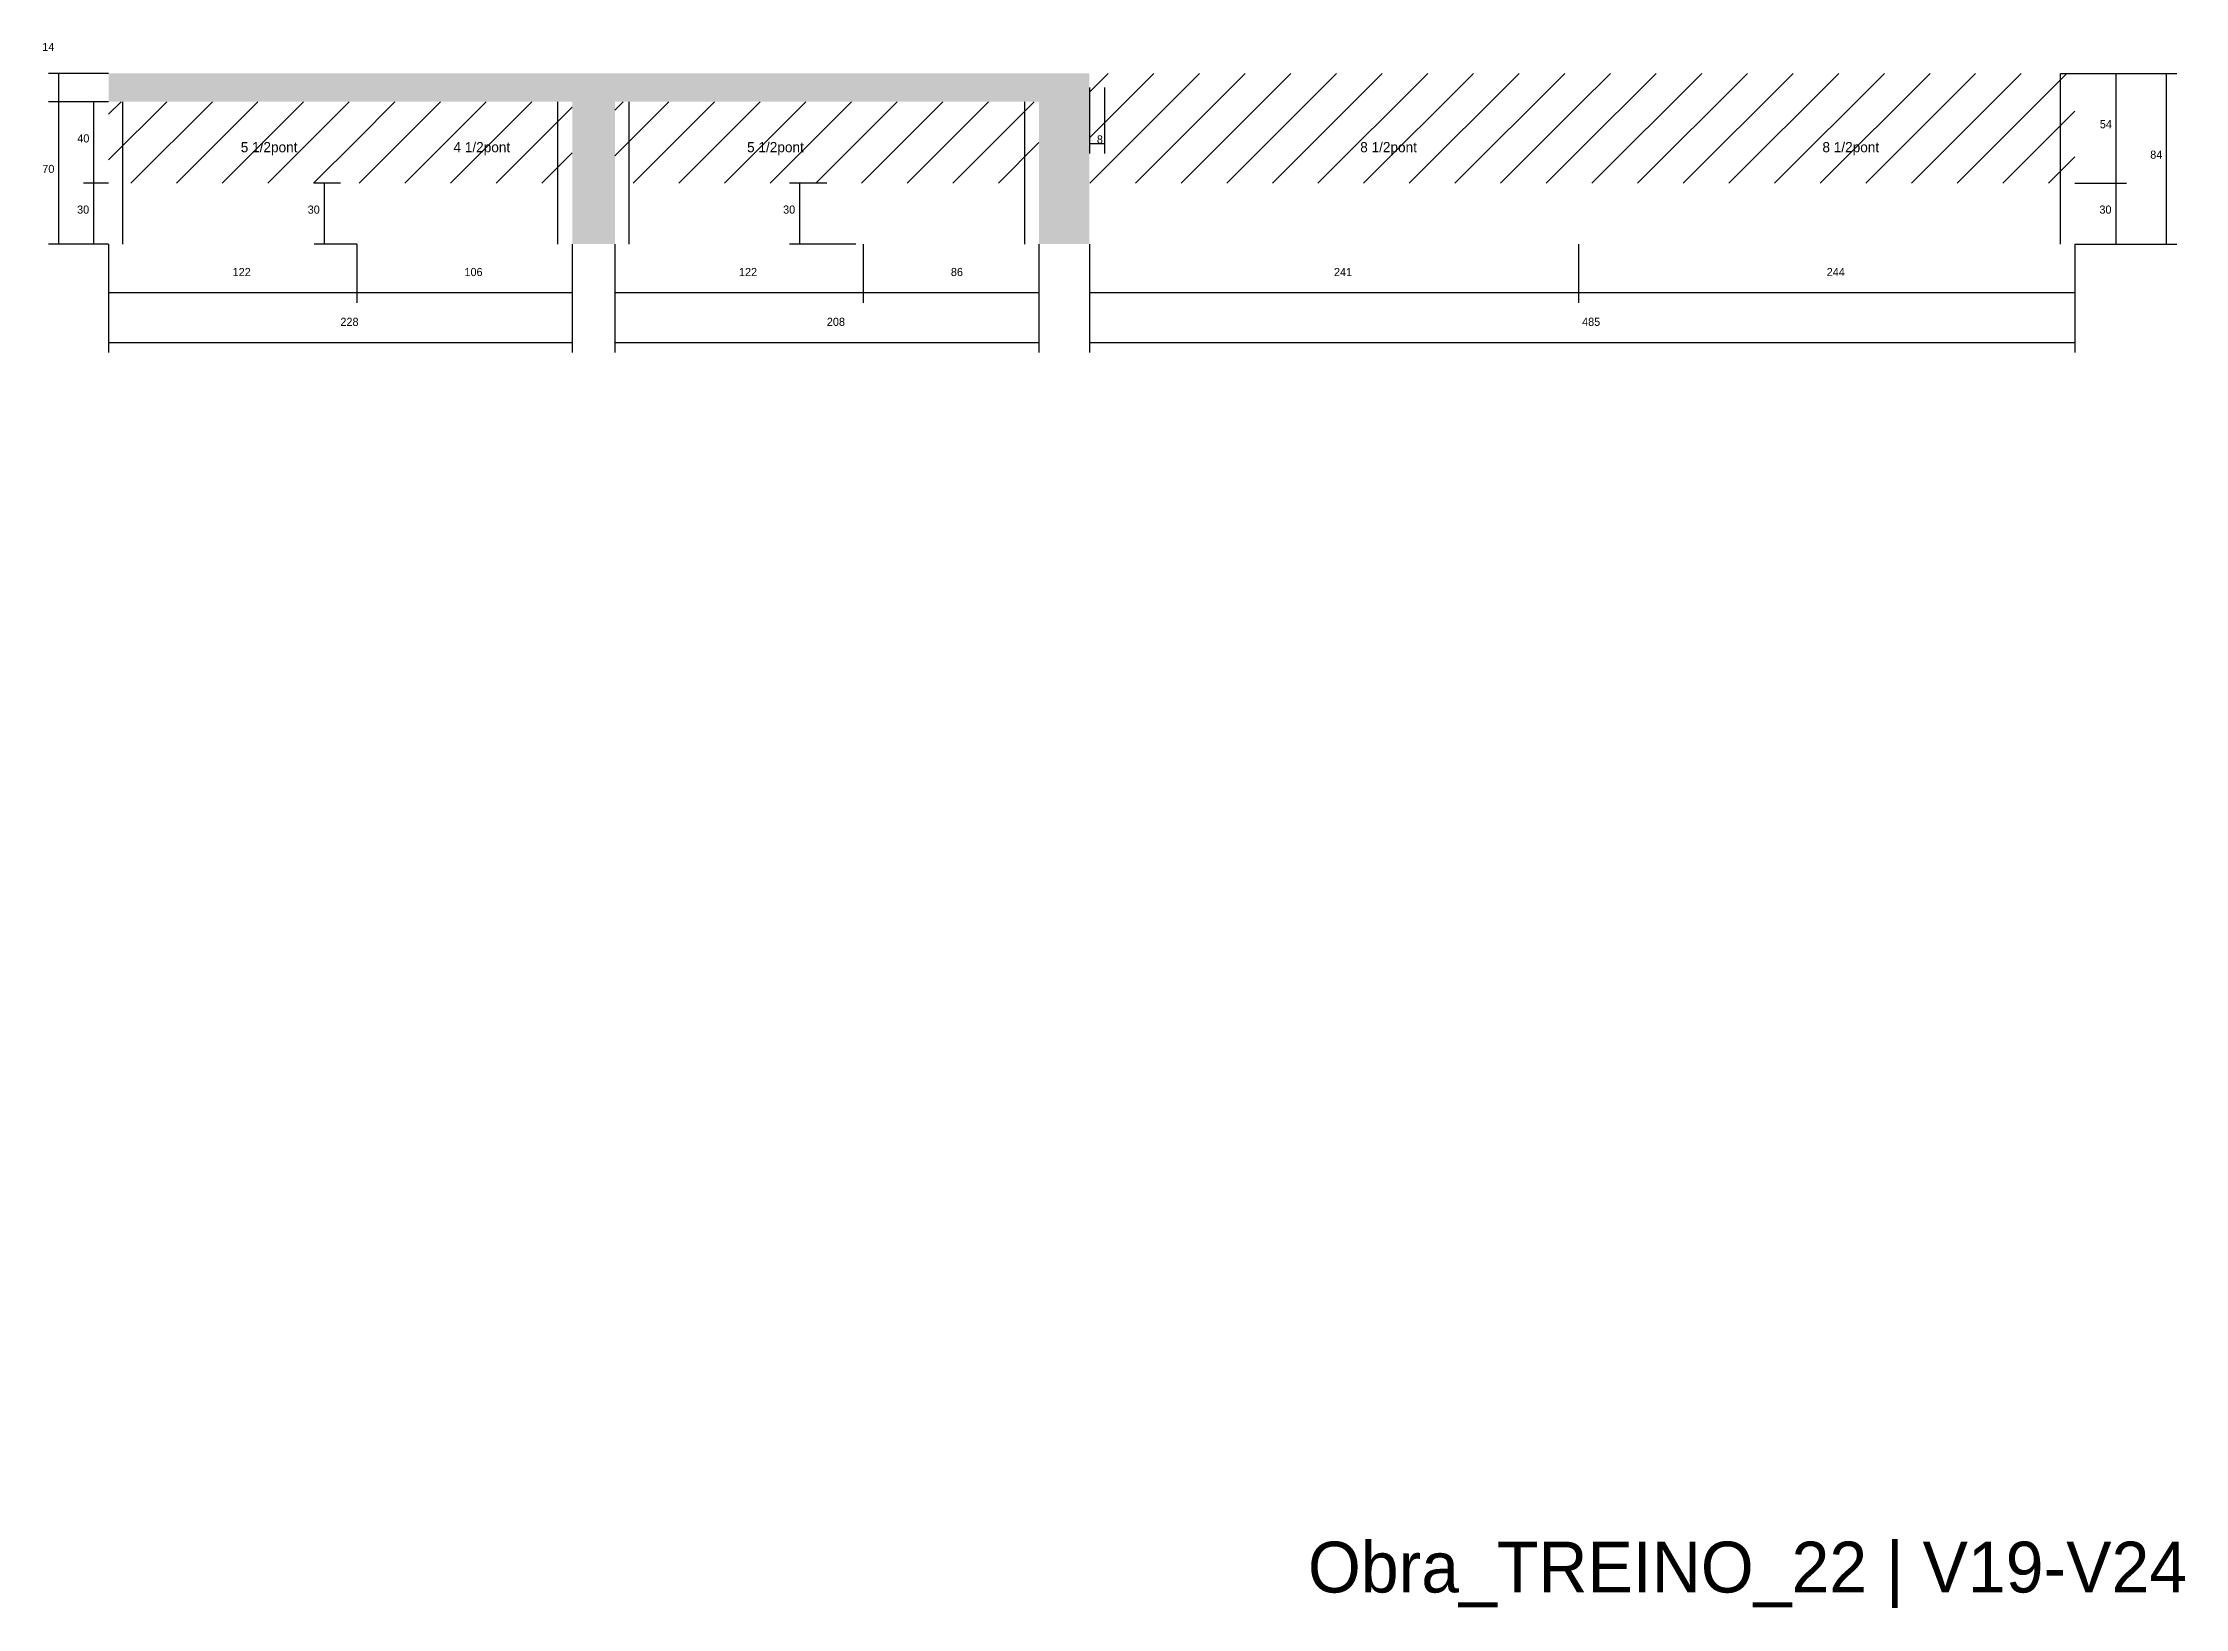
# Model space of a CAD drawing. Header units: metres. Extents: x -2848 to 22762, y -45195 to 1016.
# Drawn here: x 10578 to 11631, y -36418 to -35648 of the extents above; entities that cross this region are included whole.
import ezdxf

# ---------------------------------------------------------------- set-up
doc = ezdxf.new("R2010")
doc.units = ezdxf.units.M
for name, color, linetype in [('COTA', 4, 'Continuous'), ('Hachura', 253, 'Continuous'), ('LABEL_ID', 3, 'Continuous'), ('NOMENCLATURA', 7, 'Continuous'), ('SARR_2.2x7', 40, 'Continuous')]:
    doc.layers.add(name, color=color, linetype=linetype)

msp = doc.modelspace()

# ---------------------------------------------------------------- texts
at = {"layer": 'COTA'}
for s, p in [('14', (10577.6, -35651.9)), ('54', (11589.4, -35689.9)), ('40', (10594.8, -35696.9)), ('8', (11096.2, -35697.4)), ('84', (11614.2, -35704.9)), ('70', (10577.6, -35711.9)), ('30', (10594.7, -35731.9)), ('30', (10708.1, -35731.9)), ('30', (10941.9, -35731.9)), ('30', (11589.2, -35731.9)), ('122', (10671.2, -35762.6)), ('106', (10785.2, -35762.6)), ('122', (10920.2, -35762.6)), ('86', (11024.4, -35762.6)), ('241', (11212.8, -35762.6)), ('244', (11455.1, -35762.6)), ('228', (10724.2, -35787.1)), ('208', (10963.4, -35787.1)), ('485', (11334.8, -35787.1))]:
    msp.add_text(s, height=4, dxfattribs=at).set_placement(p)
at = {"layer": 'LABEL_ID'}
msp.add_text('Obra_TREINO_22 | V19-V24', height=25, dxfattribs=at).set_placement((11200, -36410))
at = {"layer": 'NOMENCLATURA'}
for s, p in [('5 1/2pont', (10675.2, -35701.7)), ('4 1/2pont', (10779.8, -35701.7)), ('5 1/2pont', (10924.2, -35701.7)), ('8 1/2pont', (11225.7, -35701.7)), ('8 1/2pont', (11453, -35701.7))]:
    msp.add_text(s, height=5, dxfattribs=at).set_placement(p)

# ---------------------------------------------------------------- hatches: boundary and pattern name
at = {"layer": 'COTA'}
h = msp.add_hatch(dxfattribs=at)
h.set_pattern_fill('AR-CONC', scale=0.03)
h.paths.add_polyline_path([(10838.2, -35746.9), (10859.2, -35746.9), (10859.2, -35676.9), (11067.7, -35676.9), (11067.7, -35746.9), (11092.5, -35746.9), (11092.5, -35662.9), (10610.2, -35662.9), (10610.2, -35676.9), (10838.2, -35676.9)])
at = {"layer": 'Hachura'}
h = msp.add_hatch(dxfattribs=at)
h.set_pattern_fill('ANSI31', scale=5)
h.paths.add_polyline_path([(11092.5, -35662.9), (11092.5, -35716.9), (11333.1, -35716.9), (11333.1, -35662.9)])
h = msp.add_hatch(dxfattribs=at)
h.set_pattern_fill('ANSI31', scale=5)
h.paths.add_polyline_path([(11333.1, -35662.9), (11333.1, -35716.9), (11577.1, -35716.9), (11577.1, -35662.9)])
h = msp.add_hatch(dxfattribs=at)
h.set_pattern_fill('ANSI31', scale=5)
h.paths.add_polyline_path([(10610.2, -35676.9), (10610.2, -35716.9), (10732.2, -35716.9), (10732.2, -35676.9)])
h = msp.add_hatch(dxfattribs=at)
h.set_pattern_fill('ANSI31', scale=5)
h.paths.add_polyline_path([(10838.2, -35676.9), (10732.2, -35676.9), (10732.2, -35716.9), (10838.2, -35716.9)])
h = msp.add_hatch(dxfattribs=at)
h.set_pattern_fill('ANSI31', scale=5)
h.paths.add_polyline_path([(10981.2, -35716.9), (10981.2, -35676.9), (10859.2, -35676.9), (10859.2, -35716.9)])
h = msp.add_hatch(dxfattribs=at)
h.set_pattern_fill('ANSI31', scale=5)
h.paths.add_polyline_path([(10981.2, -35676.9), (10981.2, -35716.9), (11067.7, -35716.9), (11067.7, -35676.9)])

# ---------------------------------------------------------------- linework, layer by layer
at = {"layer": 'COTA'}
for p, q in [((10610.2, -35662.9), (10580.7, -35662.9)), ((10585.7, -35676.9), (10585.7, -35662.9)), ((11092.5, -35669.9), (11092.5, -35702.4)), ((11100, -35669.9), (11100, -35702.4)), ((11570.1, -35662.9), (11602.5, -35662.9)), ((11577.1, -35662.9), (11627.2, -35662.9)), ((11597.5, -35716.9), (11597.5, -35662.9)), ((11622.2, -35746.9), (11622.2, -35662.9)), ((10610.2, -35676.9), (10580.7, -35676.9)), ((10610.2, -35676.9), (10580.7, -35676.9)), ((10585.7, -35746.9), (10585.7, -35676.9)), ((10610.2, -35676.9), (10597.9, -35676.9)), ((10602.9, -35716.9), (10602.9, -35676.9)), ((11092.5, -35697.4), (11100, -35697.4)), ((10610.2, -35716.9), (10597.9, -35716.9)), ((10610.2, -35716.9), (10597.9, -35716.9)), ((10602.9, -35746.9), (10602.9, -35716.9)), ((10724.2, -35716.9), (10711.3, -35716.9)), ((10716.3, -35746.9), (10716.3, -35716.9)), ((10963.4, -35716.9), (10945.1, -35716.9)), ((10950.1, -35746.9), (10950.1, -35716.9)), ((11577.1, -35716.9), (11602.5, -35716.9)), ((11577.1, -35716.9), (11602.5, -35716.9)), ((11597.5, -35746.9), (11597.5, -35716.9)), ((10610.2, -35746.9), (10580.7, -35746.9)), ((10610.2, -35746.9), (10597.9, -35746.9)), ((10610.2, -35746.9), (10610.2, -35775.7)), ((10610.2, -35746.9), (10610.2, -35800.2)), ((10732.2, -35746.9), (10711.3, -35746.9)), ((10732.2, -35746.9), (10732.2, -35775.7)), ((10732.2, -35746.9), (10732.2, -35775.7)), ((10838.2, -35746.9), (10838.2, -35775.7)), ((10838.2, -35746.9), (10838.2, -35800.2)), ((10859.2, -35746.9), (10859.2, -35775.7)), ((10859.2, -35746.9), (10859.2, -35800.2)), ((10977.7, -35746.9), (10945.1, -35746.9)), ((10981.2, -35746.9), (10981.2, -35775.7)), ((10981.2, -35746.9), (10981.2, -35775.7)), ((11067.7, -35746.9), (11067.7, -35775.7)), ((11067.7, -35746.9), (11067.7, -35800.2)), ((11092.5, -35746.9), (11092.5, -35775.7)), ((11092.5, -35746.9), (11092.5, -35800.2)), ((11333.1, -35746.9), (11333.1, -35775.7)), ((11333.1, -35746.9), (11333.1, -35775.7)), ((11577.1, -35746.9), (11577.1, -35775.7)), ((11577.1, -35746.9), (11577.1, -35800.2)), ((11577.1, -35746.9), (11627.2, -35746.9)), ((11577.1, -35746.9), (11602.5, -35746.9)), ((10610.2, -35770.7), (10732.2, -35770.7)), ((10732.2, -35770.7), (10838.2, -35770.7)), ((10859.2, -35770.7), (10981.2, -35770.7)), ((10981.2, -35770.7), (11067.7, -35770.7)), ((11092.5, -35770.7), (11333.1, -35770.7)), ((11333.1, -35770.7), (11577.1, -35770.7)), ((10610.2, -35795.2), (10838.2, -35795.2)), ((10859.2, -35795.2), (11067.7, -35795.2)), ((11092.5, -35795.2), (11577.1, -35795.2))]:
    msp.add_line(p, q, dxfattribs=at)
at = {"layer": 'SARR_2.2x7'}
for p, q in [((11570.1, -35746.9), (11570.1, -35662.9)), ((10617.2, -35746.9), (10617.2, -35676.9)), ((10831.2, -35746.9), (10831.2, -35676.9)), ((10866.2, -35746.9), (10866.2, -35676.9)), ((11060.7, -35746.9), (11060.7, -35676.9))]:
    msp.add_line(p, q, dxfattribs=at)

msp.set_redraw_order([(e.dxf.handle, doc.entitydb.next_handle()) for e in msp.query("TEXT MTEXT ATTDEF DIMENSION ARC_DIMENSION")])  # texts and dimensions are drawn at this point

doc.saveas('drawing.dxf')
